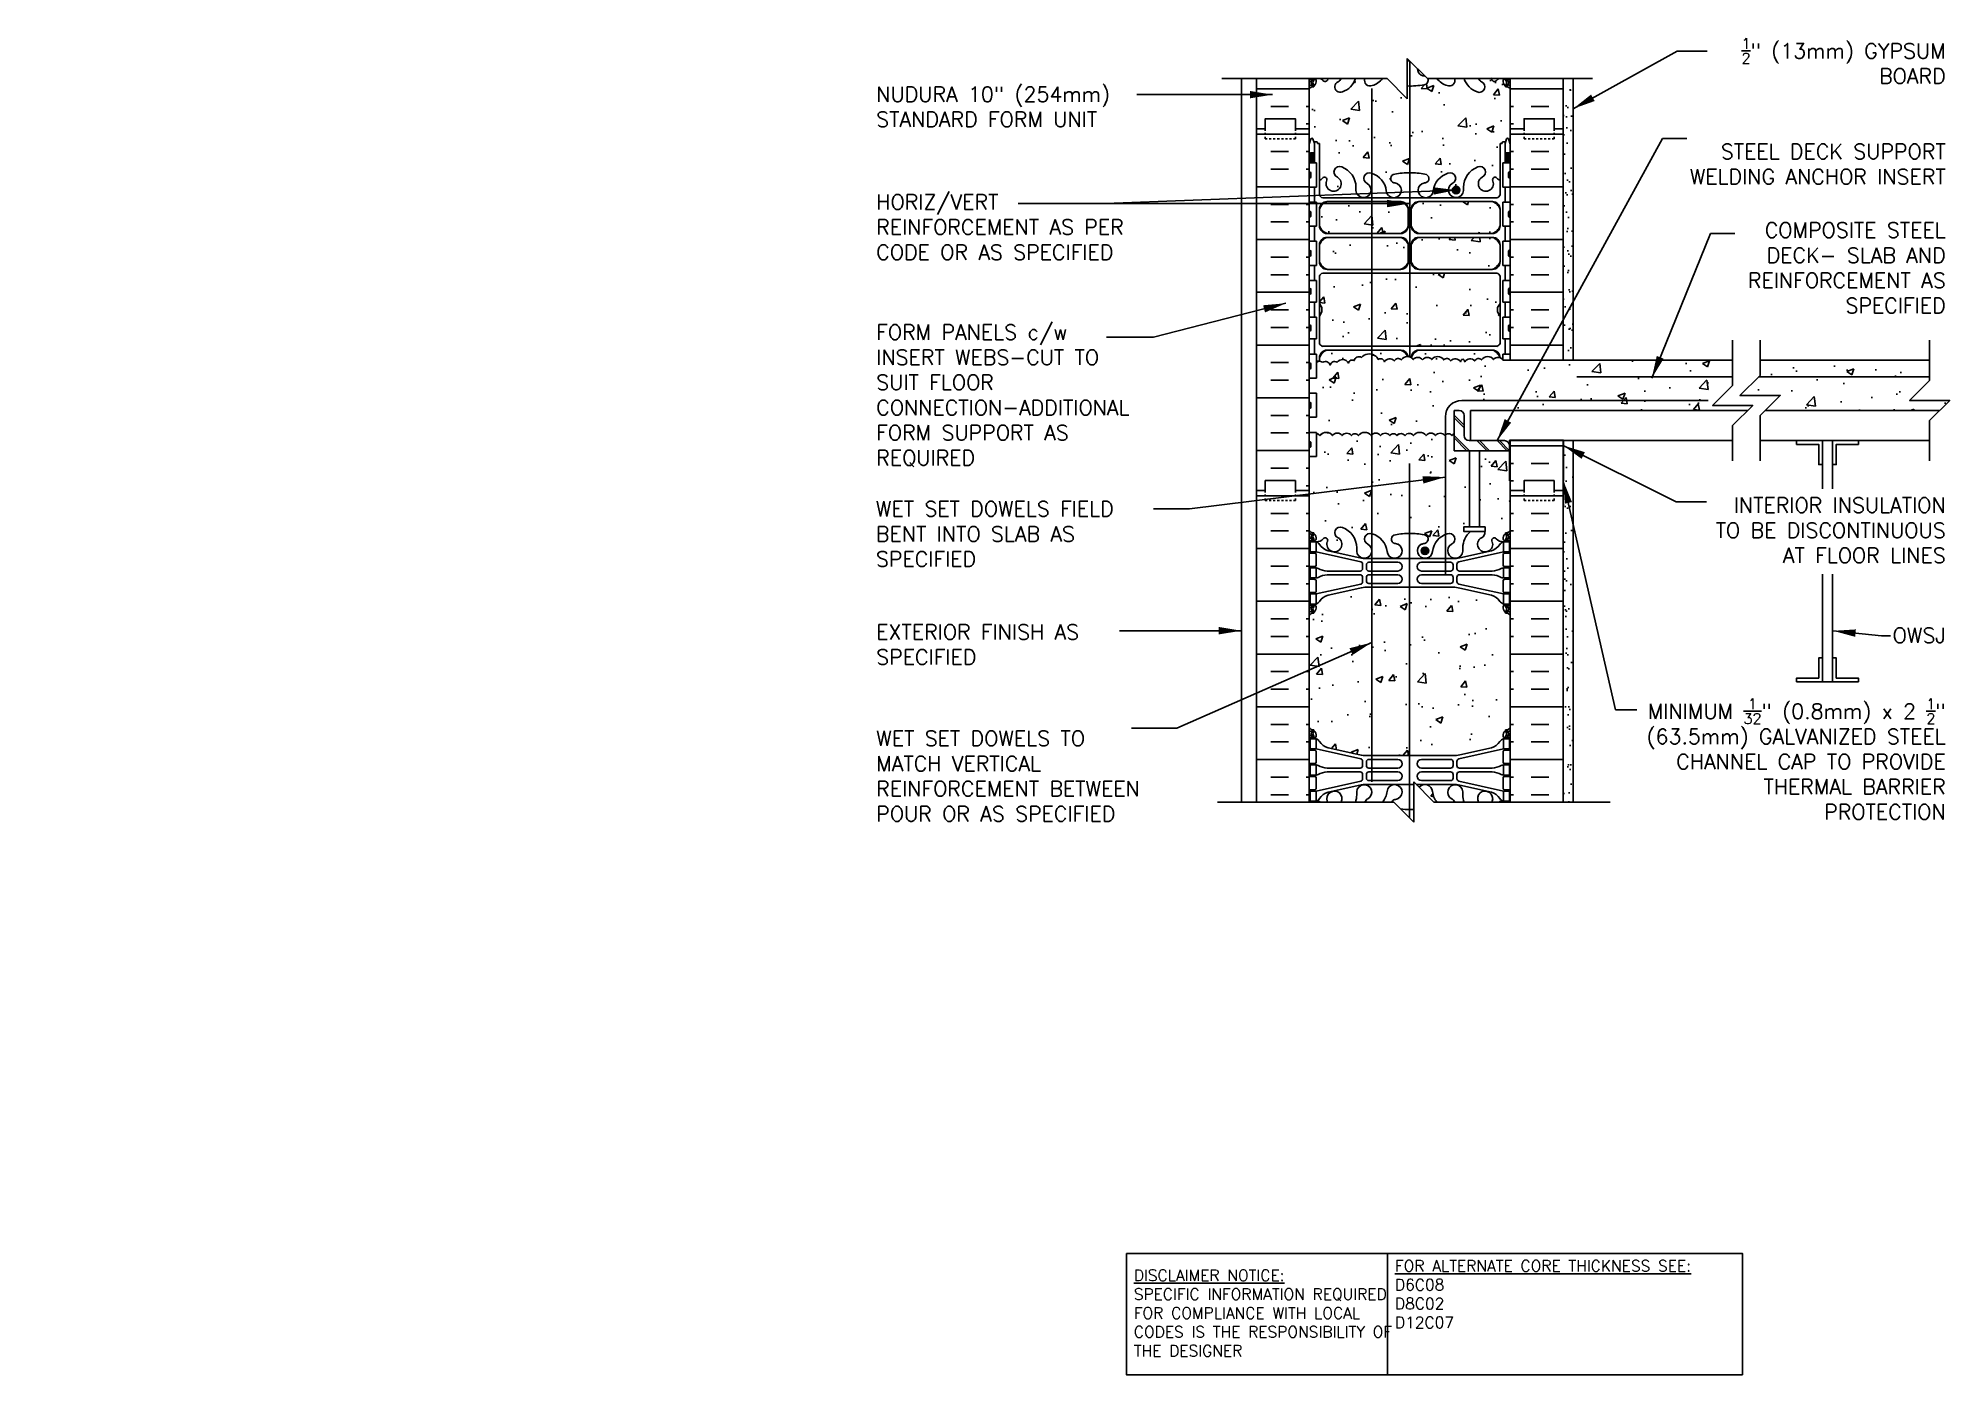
# Model space of a CAD drawing. Header units: inches. Extents: x 327.1 to 422.2, y 123.4 to 189.9.
import ezdxf

# ---------------------------------------------------------------- set-up
doc = ezdxf.new("R2010")
doc.units = ezdxf.units.IN
doc.header["$LTSCALE"] = 0.5
doc.header["$MEASUREMENT"] = 0
doc.linetypes.add('DASHED2', pattern=[0.375, 0.25, -0.125])
for name, color, linetype in [('HATCH', 12, 'Continuous'), ('line25', 2, 'Continuous'), ('LINE3', 3, 'Continuous'), ('LINE50', 5, 'Continuous'), ('LINE9', 9, 'Continuous'), ('TEXT', 4, 'Continuous'), ('Web_Edge', 9, 'Continuous')]:
    doc.layers.add(name, color=color, linetype=linetype)
doc.styles.add('DIM', font='romans.shx', dxfattribs={"width": 0.7})
doc.styles.add('ROMANS', font='romans.shx', dxfattribs={"height": 0.75})
doc.styles.get("Standard").update_dxf_attribs({"font": 'romans.shx', "height": 0.75})
doc.linetypes.add('STEEL', pattern='A,0.5,-0.2,["X",Standard,S=0.1,R=0,X=-0.1,Y=-0.05],-0.1', length=0.8)
doc.dimstyles.new('ext_12', dxfattribs={"dimscale": 12, "dimtxt": 0.09375, "dimasz": 0.09375, "dimexe": 0.09375, "dimexo": 0.0625, "dimgap": 0.0625, "dimtad": 1, "dimdec": 1, "dimzin": 3, "dimdsep": 46, "dimlunit": 4, "dimtxsty": 'DIM', "dimcen": 0.09, "dimdle": 0.09375, "dimclrt": 4, "dimadec": 0, "dimazin": 0, "dimtfac": 1, "dimtdec": 1, "dimtmove": 2, "dimatfit": 3, "dimfxl": 1, "dimfrac": 2, "dimtolj": 1, "dimtzin": 0, "dimarcsym": 0})
pattern_1 = [(37.5, (278.6297, 32.35325), (-0.0314967, 0.963412), [0, -0.76, 0, -0.85, 0, -0.8125]), (7.5, (278.6297, 32.3532), (0.884888, 1.411073), [0, -0.41, 0, -0.685, 0, -0.2625]), (327.5, (278.0147, 32.35325), (1.557071, 0.0028295), [0, -0.25, 0, -0.9, 0, -1.175]), (317.5, (278.0147, 32.3532), (1.503063, 0.438838), [0, -0.125, 0, -0.59, 0, -0.675])]
pattern_2 = [(50, (0, 0), (3.5863, -0.31376), [0.375, -4.125]), (355, (0, 0), (-0.693757, 3.76096), [0.3, -3.3]), (100.45144, (0.299, -0.026), (2.892544, 3.4472), [0.3187, -3.50571]), (46.1842, (0, 1), (5.336207, -0.827596), [0.5625, -6.1875]), (96.6356, (0.4447, 0.931), (4.67331, 4.870593), [0.47805, -5.25857]), (351.1842, (0, 1), (4.67331, 4.87059), [0.45, -4.95]), (21, (0.5, 0.75), (2.984535, -2.013094), [0.375, -4.125]), (326, (0.5, 0.75), (1.216577, 3.62575), [0.3, -3.3]), (71.45144, (0.7487, 0.5822), (4.201112, 1.612656), [0.3187, -3.50571]), (37.5, (0, 0), (0.0607993, 1.6644693), [0, -3.26, 0, -3.35, 0, -3.3125]), (7.5, (0, 0), (1.315348, 1.9720586), [0, -1.91, 0, -3.185, 0, -1.2625]), (327.5, (-1.115, 0), (2.669112, -0.1127744), [0, -1.25, 0, -3.9, 0, -5.175]), (317.5, (-1.615, 0), (2.915931, 0.500525), [0, -1.625, 0, -2.59, 0, -3.675])]

msp = doc.modelspace()

# ---------------------------------------------------------------- texts
at = {"layer": 'TEXT', "char_height": 0.75, "style": 'ROMANS'}
for s, insert, width, attachment_point in [('\\A1;{\\H0.7x;\\S1/2;}" (13mm) GYPSUM BOARD', (421.995, 188.746), 12.19083, 6), ('NUDURA 10" (254mm) STANDARD FORM UNIT', (368.792, 186.465), 14.63878, 4), ('\\A1;STEEL DECK SUPPORT WELDING ANCHOR INSERT ', (421.995, 183.615), 13.90931, 6), ('HORIZ/VERT REINFORCEMENT AS PER CODE OR AS SPECIFIED', (368.792, 180.478), 14.5082, 4), ('\\A1;COMPOSITE STEEL DECK- SLAB AND REINFORCEMENT AS SPECIFIED', (421.995, 178.451), 13.90931, 6), ('FORM PANELS c/w INSERT WEBS-CUT TO SUIT FLOOR CONNECTION-ADDITIONAL FORM SUPPORT AS REQUIRED', (368.792, 172.088), 14.34197, 4), ('WET SET DOWELS FIELD BENT INTO SLAB AS SPECIFIED', (368.777, 166.833), 13.80847, 1), ('\\A1;INTERIOR INSULATION TO BE DISCONTINUOUS AT FLOOR LINES', (421.995, 165.391), 13.00001, 6), ('EXTERIOR FINISH AS SPECIFIED', (368.792, 159.705), 11.80755, 4), ('\\A1;OWSJ', (421.995, 160.165), 12.22718, 6), ('\\A1;MINIMUM {\\H0.7x;\\S1/32;}" (0.8mm) x 2 {\\H0.7x;\\S1/2;}" (63.5mm) GALVANIZED STEEL CHANNEL CAP TO PROVIDE THERMAL BARRIER PROTECTION  ', (421.995, 154.01), 16.71576, 6), ('WET SET DOWELS TO MATCH VERTICAL REINFORCEMENT BETWEEN POUR OR AS SPECIFIED', (368.792, 153.157), 14.34197, 4)]:
    msp.add_mtext(s, dxfattribs=dict(at, insert=insert, width=width, attachment_point=attachment_point))
at = {"layer": 'TEXT', "char_height": 0.5625, "attachment_point": 4}
for s, insert, width in [('{\\LDISCLAIMER NOTICE:}\\PSPECIFIC INFORMATION REQUIRED FOR COMPLIANCE WITH LOCAL CODES IS THE RESPONSIBILITY OF THE DESIGNER', (381.603, 126.441), 14.00235), ('{\\LFOR ALTERNATE CORE THICKNESS SEE:\\P}D6C08\\PD8C02\\PD12C07', (394.595, 127.381), 23.33295)]:
    msp.add_mtext(s, dxfattribs=dict(at, insert=insert, width=width))

# ---------------------------------------------------------------- hatches: boundary and pattern name
at = {"layer": 'HATCH'}
h = msp.add_hatch(dxfattribs=at)
h.set_pattern_fill('AR-CONC', color=256, scale=0.5)
h.set_pattern_definition(pattern_2)
h.paths.add_polyline_path([(399.822, 184.638), (399.922, 184.638), (399.922, 184.668, -0.414214), (399.972, 184.718), (400.098, 184.718), (400.141, 184.849, -0.725737), (400.247, 184.868), (400.332, 184.607), (400.332, 185.367), (400.332, 187.367, 0.08841), (400.186, 187.464), (400.096, 187.464), (400.096, 187.506, -0.249069), (399.986, 187.713), (399.986, 187.78, -0.414214), (400.048, 187.843), (399.73, 187.845, 0.072489), (399.633, 187.762, -0.764001), (399.416, 187.867), (398.749, 187.867, 0.143503), (398.895, 187.714, -1), (398.681, 187.203, -0.223023), (398.033, 187.867), (397.566, 187.867, -0.648279), (397.198, 187.52, -0.153931), (396.681, 187.867), (396.228, 187.867, -0.507939), (396.046, 187.562, -0.055842), (395.207, 187.5), (395.207, 186.867), (394.207, 187.867), (393.982, 187.867, -0.153931), (393.466, 187.52, -0.648279), (393.097, 187.867), (392.631, 187.867, -0.223023), (391.983, 187.203, -1), (391.769, 187.714, 0.143503), (391.915, 187.867), (391.248, 187.867, -0.763977), (391.03, 187.762, 0.09782), (390.895, 187.867), (390.615, 187.843, -0.414214), (390.678, 187.78), (390.678, 187.713, -0.249069), (390.568, 187.506), (390.568, 187.464), (390.478, 187.464, 0.088416), (390.332, 187.367), (390.332, 185.367), (390.332, 184.607), (390.411, 184.849, -0.725737), (390.517, 184.868), (390.566, 184.718), (390.692, 184.718, -0.414214), (390.742, 184.668), (390.742, 184.638), (390.842, 184.638), (390.842, 182.801, 0.108933), (390.994, 182.914, -0.8344), (391.206, 182.788), (391.194, 182.767, 2.155404), (391.733, 182.961, -1), (391.947, 183.473, -0.311223), (392.655, 182.457), (392.655, 182.292, 1.661382), (393.216, 182.644, -1), (393.43, 183.155, -0.307094), (394.168, 182.26, 1.604516), (394.727, 182.636, 0.044004), (394.586, 182.675, -0.921438), (394.582, 183.114, -0.049932), (395.332, 183.178, -0.049932), (396.082, 183.114, -0.921438), (396.078, 182.675, 0.044004), (395.937, 182.636, 1.604516), (396.495, 182.26, -0.307094), (397.234, 183.155, -1), (397.448, 182.644, 1.661382), (398.009, 182.292), (398.008, 182.437, -0.316114), (398.717, 183.473, -1), (398.931, 182.961, 2.135543), (399.471, 182.762, -0.940447), (399.669, 182.914, 0.10894), (399.822, 182.801)])
h.paths.add_polyline_path([(395.713, 188.361, 0.265291), (395.901, 188.04, 0.055342), (396.079, 187.994)])
h.paths.add_polyline_path([(399.822, 176.054), (399.702, 176.254), (399.702, 176.367), (399.702, 176.479), (399.822, 176.679), (399.822, 178.04, 0.268138), (399.661, 178.189), (391.003, 178.189, 0.268156), (390.842, 178.04), (390.842, 176.679), (390.962, 176.479), (390.962, 176.367), (390.962, 176.254), (390.842, 176.054), (390.842, 174.693, 0.268156), (391.003, 174.545), (399.661, 174.545, 0.268138), (399.822, 174.693)])
h.paths.add_polyline_path([(395.256, 179.592, 0.225652), (394.881, 179.967), (391.217, 179.967, 0.225652), (390.842, 179.592), (390.842, 178.751, 0.225652), (391.217, 178.376), (394.881, 178.376, 0.225652), (395.256, 178.751)])
h.paths.add_polyline_path([(395.256, 181.373, 0.225652), (394.881, 181.748), (391.217, 181.748, 0.225652), (390.842, 181.373), (390.842, 180.533, 0.225652), (391.217, 180.158), (394.881, 180.158, 0.225652), (395.256, 180.533)])
h.paths.add_polyline_path([(399.822, 181.373, 0.225652), (399.447, 181.748), (395.783, 181.748, 0.225652), (395.408, 181.373), (395.408, 180.533, 0.225652), (395.783, 180.158), (399.447, 180.158, 0.225652), (399.822, 180.533)])
h.paths.add_polyline_path([(399.822, 179.592, 0.225652), (399.447, 179.967), (395.783, 179.967, 0.225652), (395.408, 179.592), (395.408, 178.751, 0.225652), (395.783, 178.376), (399.447, 178.376, 0.225652), (399.822, 178.751)])
h.paths.add_polyline_path([(394.881, 174.357), (391.217, 174.357, 0.225652), (390.842, 173.982), (390.842, 173.804, -0.074378), (391.012, 173.751, -0.520567), (391.371, 173.608, -0.520567), (391.713, 173.755, -0.520567), (392.285, 173.715, -0.520567), (392.567, 173.836, -0.520567), (392.929, 173.992, -0.362673), (393.582, 174.091, -0.132818), (393.768, 173.896, -0.520567), (394.072, 173.775, -0.520567), (394.563, 173.818, -0.520567), (394.908, 173.867, -0.268957), (395.235, 174.034, 0.202087)])
h.paths.add_polyline_path([(411.395, 173.851), (399.967, 173.851), (399.967, 173.867, 0.513851), (399.506, 173.889, 0.520567), (398.908, 173.867, 0.520567), (398.563, 173.818, 0.520567), (398.072, 173.775, 0.222996), (397.967, 173.908, 0.222996), (397.861, 173.775, 0.520567), (397.371, 173.818, 0.520567), (397.026, 173.867, 0.520567), (396.427, 173.889, 0.513851), (395.967, 173.867, 0.513851), (395.506, 173.889, 0.520567), (394.908, 173.867, 0.520567), (394.563, 173.818, 0.520567), (394.072, 173.775, 0.520567), (393.768, 173.896, 0.132818), (393.582, 174.091, 0.362673), (392.929, 173.992, 0.520567), (392.567, 173.836, 0.520567), (392.285, 173.715, 0.520567), (391.713, 173.755, 0.520567), (391.371, 173.608, 0.520567), (391.012, 173.751, 0.135519), (390.697, 173.81), (390.697, 172.962), (390.332, 172.962), (390.332, 172.212), (390.697, 172.212), (390.697, 171.012), (390.332, 171.012), (390.332, 170.262), (390.697, 170.262), (390.697, 170.194, -0.235614), (390.866, 170.102, -0.520567), (391.493, 170.102, -0.520567), (391.965, 170.102, -0.520567), (392.428, 170.102, -0.520567), (392.782, 170.102, -0.520567), (393.408, 170.102, -0.520567), (393.88, 170.102, -0.520567), (394.344, 170.102, -0.520567), (394.698, 170.102, -0.520567), (395.097, 170.102, -0.520567), (395.519, 170.102, -0.520567), (396.146, 170.102, -0.520567), (396.618, 170.102, -0.520567), (397.081, 170.102, -0.520567), (397.435, 170.102, -0.108934), (397.536, 170.195), (397.536, 171.351), (397.786, 171.351, -0.414214), (398.036, 171.101), (398.036, 170.101, 0.414214), (398.286, 169.851), (398.351, 169.851), (398.351, 171.351), (412.145, 171.351), (412.395, 171.601), (410.395, 171.601), (411.395, 172.601)])
h.paths.add_polyline_path([(398.301, 169.351), (397.536, 169.351), (397.536, 170.195, 0.108934), (397.435, 170.102, 0.520567), (397.081, 170.102, 0.520567), (396.618, 170.102, 0.520567), (396.146, 170.102, 0.520567), (395.519, 170.102, 0.520567), (395.097, 170.102, 0.520567), (394.698, 170.102, 0.520567), (394.344, 170.102, 0.520567), (393.88, 170.102, 0.520567), (393.408, 170.102, 0.520567), (392.782, 170.102, 0.520567), (392.428, 170.102, 0.520567), (391.965, 170.102, 0.520567), (391.493, 170.102, 0.520567), (390.866, 170.102, 0.235614), (390.697, 170.194), (390.697, 169.062), (390.332, 169.062), (390.332, 167.367), (390.332, 165.367, 0.088416), (390.478, 165.269), (390.568, 165.269), (390.568, 165.228, -0.249069), (390.678, 165.021), (390.678, 164.953, -0.414214), (390.615, 164.891), (390.568, 164.891), (390.568, 164.821), (390.673, 164.821, 0.231736), (391.03, 164.972, -0.8344), (391.242, 164.846), (391.23, 164.825, 2.155404), (391.769, 165.019, -1), (391.983, 165.53, -0.311223), (392.691, 164.514), (392.691, 164.349, 1.661382), (393.252, 164.702, -1), (393.466, 165.213, -0.30095), (394.202, 164.341, 1.661382), (394.763, 164.693, 0.055617), (394.584, 164.739, -0.843243), (394.618, 165.171, -0.047544), (395.332, 165.236, -0.047544), (396.046, 165.171, -0.843243), (396.08, 164.739, 0.055617), (395.901, 164.693, 1.661382), (396.462, 164.341, -0.30095), (397.198, 165.213, -1), (397.412, 164.702, 1.661382), (397.973, 164.349), (397.972, 164.514, -0.21593), (398.349, 165.333), (398.022, 165.333), (398.022, 165.559), (398.301, 165.559)])
h.paths.add_polyline_path([(400.301, 169.351), (398.801, 169.351), (398.801, 165.559), (399.079, 165.559), (399.079, 165.333), (399.059, 165.333, -0.360987), (398.895, 165.019, 2.155404), (399.433, 164.825), (399.422, 164.846, -0.834375), (399.633, 164.972, 0.23174), (399.991, 164.821), (400.096, 164.821), (400.096, 164.891), (400.048, 164.891, -0.414214), (399.986, 164.953), (399.986, 165.021, -0.249069), (400.096, 165.228), (400.096, 165.269), (400.186, 165.269, 0.08841), (400.332, 165.367), (400.332, 167.851), (400.301, 167.851)])
h.paths.add_polyline_path([(400.332, 161.174, 0.08841), (400.186, 161.272), (400.096, 161.272), (400.096, 161.313, -0.249069), (399.986, 161.521), (399.986, 161.588, -0.414214), (400.048, 161.651), (400.096, 161.651), (400.096, 161.721), (399.991, 161.721, -0.155529), (399.815, 161.855, 0.180914), (399.397, 162.166), (397.817, 162.519, 0.054974), (397.49, 162.555), (395.332, 162.555), (393.174, 162.555, 0.054974), (392.847, 162.519), (391.266, 162.166, 0.180914), (390.849, 161.855, -0.155529), (390.673, 161.721), (390.568, 161.721), (390.568, 161.651), (390.615, 161.651, -0.414214), (390.678, 161.588), (390.678, 161.521, -0.249069), (390.568, 161.313), (390.568, 161.272), (390.478, 161.272, 0.088416), (390.332, 161.174), (390.332, 155.559, 0.088416), (390.478, 155.462), (390.568, 155.462), (390.568, 155.42, -0.249069), (390.678, 155.213), (390.678, 155.145, -0.414214), (390.615, 155.083), (390.568, 155.083), (390.568, 155.013), (390.673, 155.013, -0.155529), (390.849, 154.879, 0.180914), (391.266, 154.567), (392.847, 154.214, 0.054974), (393.174, 154.178), (395.332, 154.178), (397.49, 154.178, 0.054974), (397.817, 154.214), (399.397, 154.567, 0.180914), (399.815, 154.879, -0.155529), (399.991, 155.013), (400.096, 155.013), (400.096, 155.083), (400.048, 155.083, -0.414214), (399.986, 155.145), (399.986, 155.213, -0.249069), (400.096, 155.42), (400.096, 155.462), (400.186, 155.462, 0.08841), (400.332, 155.559)])
h.paths.add_polyline_path([(391.23, 151.909), (391.242, 151.887, -0.042992), (391.248, 151.867), (391.915, 151.867, 1.536615)])
h.paths.add_polyline_path([(392.691, 152.384), (392.691, 152.219, -0.082475), (392.631, 151.867), (393.097, 151.867, -0.213387), (393.252, 152.031, 1.661382)])
h.paths.add_polyline_path([(394.202, 152.393, -0.140509), (393.982, 151.867), (394.435, 151.867, -0.234755), (394.584, 151.994, 0.055617), (394.763, 152.04, 1.661382)])
h.paths.add_polyline_path([(395.535, 151.502, -0.013449), (395.332, 151.497, -0.030026), (394.879, 151.522), (395.535, 150.867)])
h.paths.add_polyline_path([(395.798, 152.603), (396.535, 151.867), (396.681, 151.867, -0.140509), (396.462, 152.393, 0.676263)])
h.paths.add_polyline_path([(397.972, 152.219), (397.973, 152.384, 1.661382), (397.412, 152.031, -0.213387), (397.566, 151.867), (398.033, 151.867, -0.082475)])
h.paths.add_polyline_path([(398.749, 151.867), (399.416, 151.867, -0.042992), (399.422, 151.887), (399.433, 151.909, 1.536615)])
h = msp.add_hatch(dxfattribs=at)
h.set_pattern_fill('INSUL', color=256, scale=7, style=0)
h.set_pattern_definition([(0, (-2535.8298, -211.6428), (0, 2.625), []), (0, (-2535.8298, -210.7678), (0, 2.625), [0.875, -0.875]), (0, (-2535.8298, -209.8928), (0, 2.625), [0.875, -0.875])])
h.paths.add_polyline_path([(390.332, 187.867), (387.707, 187.867), (387.707, 185.367), (388.144, 185.367), (388.144, 185.867), (389.644, 185.867), (389.644, 185.367), (390.332, 185.367)])
h = msp.add_hatch(dxfattribs=at)
h.set_pattern_fill('INSUL', color=256, scale=7, style=0)
h.set_pattern_definition([(180, (3326.4934, -211.6428), (0, 2.625), []), (180, (3326.4934, -210.7678), (0, 2.625), [0.875, -0.875]), (180, (3326.4934, -209.8928), (0, 2.625), [0.875, -0.875])])
h.paths.add_polyline_path([(402.957, 187.867), (400.332, 187.867), (400.332, 185.367), (401.019, 185.367), (401.019, 185.867), (402.519, 185.867), (402.519, 185.367), (402.957, 185.367)])
h = msp.add_hatch(dxfattribs=at)
h.set_pattern_fill('AR-SAND', color=256, scale=0.5, style=0)
h.set_pattern_definition(pattern_1)
h.paths.add_polyline_path([(403.457, 178.542), (402.957, 178.358), (402.957, 173.851), (403.457, 173.851)])
h.paths.add_polyline_path([(403.457, 187.867), (402.957, 187.867), (402.957, 178.867), (402.957, 178.358), (403.457, 178.542)])
h = msp.add_hatch(dxfattribs=at)
h.set_pattern_fill('INSUL', color=256, scale=7, style=0)
h.set_pattern_definition([(0, (-2535.8298, -229.6428), (0, 2.625), []), (0, (-2535.8298, -228.7678), (0, 2.625), [0.875, -0.875]), (0, (-2535.8298, -227.8928), (0, 2.625), [0.875, -0.875])])
h.paths.add_polyline_path([(387.707, 167.367), (388.144, 167.367), (388.144, 167.867), (389.644, 167.867), (389.644, 167.367), (390.332, 167.367), (390.332, 185.367), (389.644, 185.367), (389.644, 185.867), (388.144, 185.867), (388.144, 185.367), (387.707, 185.367)])
h = msp.add_hatch(dxfattribs=at)
h.set_pattern_fill('INSUL', color=256, scale=7, style=0)
h.set_pattern_definition([(180, (3326.4934, -229.6428), (0, 2.625), []), (180, (3326.4934, -228.7678), (0, 2.625), [0.875, -0.875]), (180, (3326.4934, -227.8928), (0, 2.625), [0.875, -0.875])])
h.paths.add_polyline_path([(400.332, 173.851), (402.957, 173.851), (402.957, 185.367), (402.519, 185.367), (402.519, 185.867), (401.019, 185.867), (401.019, 185.367), (400.332, 185.367)])
h = msp.add_hatch(dxfattribs=at)
h.set_pattern_fill('AR-CONC', color=256, scale=0.5)
h.set_pattern_definition([(50, (4.6645, -0.0065), (3.5863, -0.31376), [0.375, -4.125]), (355, (4.6645, -0.0065), (-0.693757, 3.76096), [0.3, -3.3]), (100.4514, (4.9634, -0.0326), (2.892544, 3.4472), [0.3187, -3.50571]), (46.1842, (4.6645, 0.9935), (5.336207, -0.827596), [0.5625, -6.1875]), (96.6356, (5.109, 0.9245), (4.67331, 4.87059), [0.47805, -5.25857]), (351.1842, (4.6645, 0.9935), (4.67331, 4.87059), [0.45, -4.95]), (21, (5.1645, 0.7435), (2.984535, -2.013094), [0.375, -4.125]), (326, (5.1645, 0.7435), (1.216577, 3.62575), [0.3, -3.3]), (71.4514, (5.4132, 0.5757), (4.201112, 1.612656), [0.3187, -3.50571]), (37.5, (4.6645, -0.0065), (0.0607993, 1.6644693), [0, -3.26, 0, -3.35, 0, -3.3125]), (7.5, (4.6645, -0.0065), (1.315348, 1.9720586), [0, -1.91, 0, -3.185, 0, -1.2625]), (327.5, (3.5495, -0.0065), (2.669112, -0.1127744), [0, -1.25, 0, -3.9, 0, -5.175]), (317.5, (3.0495, -0.0065), (2.915931, 0.500525), [0, -1.625, 0, -2.59, 0, -3.675])])
h.paths.add_polyline_path([(398.247, 174.085, -0.132818), (398.433, 173.89, -0.520567), (398.737, 173.769, -0.520567), (399.227, 173.812, -0.520567), (399.572, 173.861, -0.268957), (399.899, 174.027, 0.202087), (399.545, 174.351), (395.881, 174.351, 0.225652), (395.506, 173.976), (395.506, 173.798, -0.074378), (395.676, 173.744, -0.520567), (396.035, 173.601, -0.520567), (396.377, 173.748, -0.520567), (396.95, 173.709, -0.520567), (397.231, 173.83, -0.520567), (397.593, 173.985, -0.362673)])
h = msp.add_hatch(dxfattribs=at)
h.set_pattern_fill('AR-CONC', color=256, scale=0.5)
h.set_pattern_definition(pattern_2)
h.paths.add_polyline_path([(421.197, 172.851), (421.197, 173.022), (412.68, 173.022), (411.76, 172.101), (413.76, 172.101), (413.01, 171.351), (421.697, 171.351), (422.197, 171.851), (420.197, 171.851)])
h.paths.add_polyline_path([(421.197, 173.851), (412.76, 173.851), (412.76, 173.101), (412.68, 173.022), (421.197, 173.022)])
h = msp.add_hatch(dxfattribs=at)
h.set_pattern_fill('INSUL', color=256, scale=7, style=0)
h.set_pattern_definition([(180, (3326.4934, -229.4052), (0, 2.625), []), (180, (3326.4934, -228.5302), (0, 2.625), [0.875, -0.875]), (180, (3326.4934, -227.6552), (0, 2.625), [0.875, -0.875])])
h.paths.add_polyline_path([(402.957, 169.864), (400.332, 169.864), (400.332, 167.604), (401.019, 167.604), (401.019, 168.104), (402.519, 168.104), (402.519, 167.604), (402.957, 167.604)])
h = msp.add_hatch(dxfattribs=at)
h.set_pattern_fill('AR-SAND', color=256, scale=0.5, style=0)
h.set_pattern_definition(pattern_1)
h.paths.add_polyline_path([(403.457, 169.851), (402.957, 169.851), (402.957, 160.867), (402.957, 151.867), (403.457, 151.867)])
h = msp.add_hatch(dxfattribs=at)
h.set_pattern_fill('INSUL', color=256, scale=7, style=0)
h.set_pattern_definition([(0, (-2535.8298, -247.6428), (0, 2.625), []), (0, (-2535.8298, -246.7678), (0, 2.625), [0.875, -0.875]), (0, (-2535.8298, -245.8928), (0, 2.625), [0.875, -0.875])])
h.paths.add_polyline_path([(387.707, 151.867), (390.332, 151.867), (390.332, 167.367), (389.644, 167.367), (389.644, 167.867), (388.144, 167.867), (388.144, 167.367), (387.707, 167.367)])
h = msp.add_hatch(dxfattribs=at)
h.set_pattern_fill('INSUL', color=256, scale=7, style=0)
h.set_pattern_definition([(180, (3326.4934, -247.6428), (0, 2.625), []), (180, (3326.4934, -246.7678), (0, 2.625), [0.875, -0.875]), (180, (3326.4934, -245.8928), (0, 2.625), [0.875, -0.875])])
h.paths.add_polyline_path([(400.332, 151.867), (402.957, 151.867), (402.957, 167.367), (402.519, 167.367), (402.519, 167.867), (401.019, 167.867), (401.019, 167.367), (400.332, 167.367)])
h = msp.add_hatch(dxfattribs=at)
h.set_pattern_fill('AR-CONC', color=256, scale=0.5, style=0)
h.set_pattern_definition([(50, (0, 0), (3.5863, -0.31376), [0.375, -4.125]), (355, (0, 0), (-0.693757, 3.76096), [0.3, -3.3]), (100.4514, (0.299, -0.026), (2.892547, 3.447198), [0.3187, -3.50571]), (46.1842, (0, 1), (5.336205, -0.827595), [0.5625, -6.1875]), (96.6356, (0.4447, 0.931), (4.67331, 4.87059), [0.47805, -5.258565]), (351.1842, (0, 1), (4.67331, 4.87059), [0.45, -4.95]), (21, (0.5, 0.75), (2.984535, -2.013094), [0.375, -4.125]), (326, (0.5, 0.75), (1.216577, 3.62575), [0.3, -3.3]), (71.4514, (0.7487, 0.5822), (4.201113, 1.612652), [0.3187, -3.50571]), (37.5, (0, 0), (0.0607993, 1.6644693), [0, -3.26, 0, -3.35, 0, -3.3125]), (7.5, (0, 0), (1.315348, 1.972059), [0, -1.91, 0, -3.185, 0, -1.2625]), (327.5, (-1.115, 0), (2.669112, -0.1127744), [0, -1.25, 0, -3.9, 0, -5.175]), (317.5, (-1.615, 0), (2.915931, 0.500525), [0, -1.625, 0, -2.59, 0, -3.675])])
h.paths.add_polyline_path([(327.826, 146.93), (327.814, 146.952, -0.8344), (328.026, 147.077, -0.000004), (328.026, 147.077, 0.23174), (328.384, 146.926), (328.489, 146.926), (328.489, 146.996), (328.441, 146.996, -0.414214), (328.379, 147.059), (328.379, 147.126, -0.249069), (328.489, 147.333), (328.489, 147.375), (328.579, 147.375, 0.08841), (328.725, 147.472), (328.725, 147.488, 0.481611), (328.55, 147.475, 0.520567), (328.282, 147.475, 0.520567), (328.007, 147.475, 0.520567), (327.804, 147.475, 0.520567), (327.579, 147.475, 0.244316), (327.366, 147.586, -0.550702), (327.288, 147.125, 2.155404)])
at = {"layer": 'LINE3'}
for points in [[(397.447, 182.319, 1), (397.822, 182.319, 1)], [(395.9, 164.369, 1), (396.275, 164.369, 1)]]:
    msp.add_hatch(color=256, dxfattribs=at).paths.add_polyline_path(points)

# ---------------------------------------------------------------- linework, layer by layer
at = {"layer": 'HATCH'}
for p, q in [((397.536, 171.116), (398.036, 170.616)), ((397.536, 170.991), (398.036, 170.491)), ((397.536, 170.116), (398.301, 169.351)), ((397.536, 169.991), (398.176, 169.351)), ((398.676, 169.851), (399.176, 169.351)), ((398.801, 169.851), (399.301, 169.351)), ((399.676, 169.851), (400.176, 169.351)), ((399.801, 169.851), (400.301, 169.351))]:
    msp.add_line(p, q, dxfattribs=at)
for points in [[(393.582, 174.091, 0.362673), (392.929, 173.992, 0.520567), (392.567, 173.836, 0.520567), (392.285, 173.715, 0.520567), (391.713, 173.755, 0.520567), (391.371, 173.608, 0.520567), (391.012, 173.751, 0.135519), (390.697, 173.81, 0.104331)], [(395.967, 173.867, 0.513851), (395.506, 173.889, 0.520567), (394.908, 173.867, 0.520567), (394.563, 173.818, 0.520567), (394.072, 173.775, 0.520567), (393.768, 173.896, 0.132818), (393.582, 174.091, 0.132818)], [(395.967, 173.867, -0.513851), (396.427, 173.889, -0.520567), (397.026, 173.867, -0.520567), (397.371, 173.818, -0.520567), (397.861, 173.775, -0.222996), (397.967, 173.908, -0.222996)], [(399.967, 173.867, 0.513851), (399.506, 173.889, 0.520567), (398.908, 173.867, 0.520567), (398.563, 173.818, 0.520567), (398.072, 173.775, 0.222996), (397.967, 173.908, 0.222996)], [(392.884, 170.195, 0.108934), (392.782, 170.102, 0.520567), (392.428, 170.102, 0.520567), (391.965, 170.102, 0.520567), (391.493, 170.102, 0.520567), (390.866, 170.102, 0.112865), (390.781, 170.179, 0.112865)], [(394.799, 170.195, 0.108934), (394.698, 170.102, 0.520567), (394.344, 170.102, 0.520567), (393.88, 170.102, 0.520567), (393.408, 170.102, 0.520567), (392.782, 170.102, 0.112865), (392.697, 170.179, 0.112865)], [(397.536, 170.195, 0.108934), (397.435, 170.102, 0.520567), (397.081, 170.102, 0.520567), (396.618, 170.102, 0.520567), (396.146, 170.102, 0.520567), (395.519, 170.102, 0.520567), (395.097, 170.102, 0.520567), (394.698, 170.102)], [(390.968, 170.195, 0.108934), (390.866, 170.102, 0.235614), (390.697, 170.194, 0.235614)]]:
    msp.add_lwpolyline(points, format="xyb", dxfattribs=at)
at = {"layer": 'line25'}
for p, q in [((390.332, 187.867), (390.332, 185.367)), ((400.332, 187.867), (400.332, 185.367)), ((390.332, 185.367), (390.332, 167.367)), ((400.332, 185.367), (400.332, 173.867)), ((400.332, 185.367), (400.332, 173.851)), ((390.332, 183.672), (390.697, 183.672)), ((390.697, 182.472), (390.697, 183.672)), ((400.332, 183.672), (399.967, 183.672)), ((399.967, 182.472), (399.967, 183.672)), ((390.332, 182.472), (390.697, 182.472)), ((390.332, 181.722), (390.697, 181.722)), ((390.697, 180.522), (390.697, 181.722)), ((400.332, 182.472), (399.967, 182.472)), ((400.332, 181.722), (399.967, 181.722)), ((399.967, 180.522), (399.967, 181.722)), ((390.332, 180.522), (390.697, 180.522)), ((390.332, 179.772), (390.697, 179.772)), ((390.697, 178.572), (390.697, 179.772)), ((400.332, 180.522), (399.967, 180.522)), ((400.332, 179.772), (399.967, 179.772)), ((399.967, 178.572), (399.967, 179.772)), ((390.332, 178.572), (390.697, 178.572)), ((400.332, 178.572), (399.967, 178.572)), ((390.332, 177.822), (390.697, 177.822)), ((390.697, 177.822), (390.697, 176.742)), ((400.332, 177.822), (399.967, 177.822)), ((399.967, 177.822), (399.967, 176.742)), ((390.332, 176.742), (390.697, 176.742)), ((390.332, 175.992), (390.697, 175.992)), ((390.697, 174.912), (390.697, 175.992)), ((400.332, 176.742), (399.967, 176.742)), ((400.332, 175.992), (399.967, 175.992)), ((399.967, 174.912), (399.967, 175.992)), ((390.332, 174.912), (390.697, 174.912)), ((390.332, 174.162), (390.697, 174.162)), ((390.697, 174.162), (390.697, 172.962)), ((400.332, 174.912), (399.967, 174.912)), ((400.332, 174.162), (399.967, 174.162)), ((399.967, 174.162), (399.967, 173.851)), ((400.332, 174.162), (399.967, 174.162)), ((399.967, 173.851), (411.395, 173.851)), ((412.76, 173.851), (421.197, 173.851)), ((390.332, 172.962), (390.697, 172.962)), ((390.332, 172.212), (390.697, 172.212)), ((390.697, 172.212), (390.697, 171.012)), ((397.536, 171.351), (397.536, 169.351)), ((397.536, 171.351), (397.786, 171.351)), ((390.332, 171.012), (390.697, 171.012)), ((390.332, 170.262), (390.697, 170.262)), ((390.697, 170.262), (390.697, 169.062)), ((398.036, 171.101), (398.036, 170.101)), ((397.536, 169.351), (400.301, 169.351)), ((398.286, 169.851), (400.051, 169.851)), ((398.301, 165.559), (398.301, 169.351)), ((398.801, 165.559), (398.801, 169.351)), ((402.988, 169.883), (400.301, 169.883)), ((400.301, 167.851), (400.301, 169.883)), ((400.301, 169.351), (400.301, 169.601)), ((402.957, 169.851), (400.332, 169.851)), ((400.332, 169.851), (400.332, 167.851)), ((400.332, 169.614), (400.332, 151.867)), ((402.957, 169.851), (402.957, 167.851)), ((402.988, 167.851), (402.988, 169.883)), ((390.332, 169.062), (390.697, 169.062)), ((400.332, 167.851), (400.301, 167.851)), ((402.957, 167.851), (402.988, 167.851)), ((390.332, 167.367), (390.332, 151.867)), ((400.332, 160.867), (400.332, 167.085))]:
    msp.add_line(p, q, dxfattribs=at)
at = {"layer": 'line25', "color": 192}
for p, q in [((401.769, 169.851), (411.395, 169.851)), ((412.76, 169.851), (421.197, 169.851))]:
    msp.add_line(p, q, dxfattribs=at)
at = {"layer": 'line25'}
for points in [[(398.551, 165.559), (398.022, 165.559), (398.022, 165.333), (398.551, 165.333)], [(398.551, 165.559), (399.079, 165.559), (399.079, 165.333), (398.82, 165.333)], [(398.82, 165.333), (398.551, 165.333)]]:
    msp.add_lwpolyline(points, dxfattribs=at)
for centre, start, end in [((397.786, 171.101), 0, 90), ((398.286, 170.101), 180, 270), ((400.051, 169.601), 0, 90)]:
    msp.add_arc(centre, 0.25, start, end, dxfattribs=at)
at = {"layer": 'LINE3'}
for p, q in [((395.332, 188.742), (395.332, 174.015)), ((393.441, 187.367), (393.441, 152.867)), ((410.18, 171.851), (397.916, 171.851)), ((397.103, 171.039), (397.103, 163.216)), ((395.316, 168.711), (395.316, 151.086))]:
    msp.add_line(p, q, dxfattribs=at)
for centre in [(397.635, 182.319), (396.088, 164.369)]:
    msp.add_circle(centre, 0.188, dxfattribs=at)
msp.add_arc((397.916, 171.039), 0.812, 90, 180, dxfattribs=at)
at = {"layer": 'LINE50'}
for p, q in [((387.707, 185.367), (387.707, 187.867)), ((402.957, 185.367), (402.957, 187.867)), ((387.707, 167.367), (387.707, 185.367)), ((402.957, 173.851), (402.957, 185.367)), ((402.957, 160.867), (402.957, 169.851)), ((402.957, 169.571), (402.957, 169.614)), ((402.957, 169.571), (402.957, 169.614)), ((401.019, 167.367), (401.019, 167.867)), ((401.019, 167.867), (402.519, 167.867)), ((402.519, 167.867), (402.519, 167.367)), ((387.707, 151.867), (387.707, 167.367)), ((400.332, 167.367), (401.019, 167.367)), ((402.519, 167.367), (402.957, 167.367)), ((402.957, 151.867), (402.957, 167.367))]:
    msp.add_line(p, q, dxfattribs=at)
for points in [[(387.707, 185.367), (388.144, 185.367), (388.144, 185.867), (389.644, 185.867), (389.644, 185.367), (390.332, 185.367)], [(390.332, 185.367), (389.644, 185.367), (389.644, 185.867), (388.144, 185.867), (388.144, 185.367), (387.707, 185.367)], [(402.957, 185.367), (402.519, 185.367), (402.519, 185.867), (401.019, 185.867), (401.019, 185.367), (400.332, 185.367)], [(400.332, 185.367), (401.019, 185.367), (401.019, 185.867), (402.519, 185.867), (402.519, 185.367), (402.957, 185.367)], [(387.707, 167.367), (388.144, 167.367), (388.144, 167.867), (389.644, 167.867), (389.644, 167.367), (390.332, 167.367)], [(390.332, 167.367), (389.644, 167.367), (389.644, 167.867), (388.144, 167.867), (388.144, 167.367), (387.707, 167.367)], [(401.769, 167.867), (401.019, 167.867), (401.019, 167.367), (400.332, 167.367)], [(402.957, 167.367), (402.519, 167.367), (402.519, 167.629)], [(402.957, 167.367), (402.519, 167.367), (402.519, 167.629)]]:
    msp.add_lwpolyline(points, dxfattribs=at)
at = {"layer": 'LINE9'}
for p, q in [((395.207, 186.867), (395.207, 188.867)), ((395.207, 188.867), (396.207, 187.867)), ((385.985, 187.867), (394.207, 187.867)), ((386.957, 187.867), (386.957, 151.867)), ((394.207, 187.867), (395.207, 186.867)), ((404.429, 187.867), (396.207, 187.867)), ((403.457, 187.867), (403.457, 173.867)), ((390.332, 182.962), (390.332, 183.182)), ((390.332, 183.127), (390.332, 183.127)), ((390.332, 183.017), (390.332, 183.017)), ((390.372, 183.222), (390.372, 183.222)), ((390.372, 182.922), (390.372, 182.922)), ((390.412, 182.962), (390.412, 183.182)), ((400.252, 182.962), (400.252, 183.182)), ((400.292, 183.222), (400.292, 183.222)), ((400.292, 182.922), (400.292, 182.922)), ((400.332, 182.962), (400.332, 183.182)), ((400.332, 183.127), (400.332, 183.127)), ((400.332, 183.017), (400.332, 183.017)), ((390.332, 181.012), (390.332, 181.232)), ((390.332, 181.177), (390.332, 181.177)), ((390.332, 181.067), (390.332, 181.067)), ((390.372, 181.272), (390.372, 181.272)), ((390.372, 180.972), (390.372, 180.972)), ((390.412, 181.012), (390.412, 181.232)), ((400.252, 181.012), (400.252, 181.232)), ((400.292, 181.272), (400.292, 181.272)), ((400.292, 180.972), (400.292, 180.972)), ((400.332, 181.012), (400.332, 181.232)), ((400.332, 181.177), (400.332, 181.177)), ((400.332, 181.067), (400.332, 181.067)), ((390.332, 179.062), (390.332, 179.282)), ((390.332, 179.227), (390.332, 179.227)), ((390.332, 179.117), (390.332, 179.117)), ((390.372, 179.322), (390.372, 179.322)), ((390.372, 179.022), (390.372, 179.022)), ((390.412, 179.062), (390.412, 179.282)), ((400.252, 179.062), (400.252, 179.282)), ((400.292, 179.322), (400.292, 179.322)), ((400.292, 179.022), (400.292, 179.022)), ((400.332, 179.062), (400.332, 179.282)), ((400.332, 179.227), (400.332, 179.227)), ((400.332, 179.117), (400.332, 179.117)), ((390.332, 177.392), (390.332, 177.172)), ((390.332, 177.337), (390.332, 177.337)), ((390.332, 177.227), (390.332, 177.227)), ((390.372, 177.432), (390.372, 177.432)), ((390.372, 177.132), (390.372, 177.132)), ((390.412, 177.392), (390.412, 177.172)), ((400.252, 177.392), (400.252, 177.172)), ((400.292, 177.432), (400.292, 177.432)), ((400.292, 177.132), (400.292, 177.132)), ((400.332, 177.392), (400.332, 177.172)), ((400.332, 177.337), (400.332, 177.337)), ((400.332, 177.227), (400.332, 177.227)), ((390.332, 175.342), (390.332, 175.562)), ((390.332, 175.507), (390.332, 175.507)), ((390.332, 175.397), (390.332, 175.397)), ((390.372, 175.602), (390.372, 175.602)), ((390.372, 175.302), (390.372, 175.302)), ((390.412, 175.342), (390.412, 175.562)), ((400.252, 175.342), (400.252, 175.562)), ((400.292, 175.602), (400.292, 175.602)), ((400.292, 175.302), (400.292, 175.302)), ((400.332, 175.342), (400.332, 175.562)), ((400.332, 175.507), (400.332, 175.507)), ((400.332, 175.397), (400.332, 175.397)), ((390.332, 173.672), (390.332, 173.452)), ((390.332, 173.617), (390.332, 173.617)), ((390.332, 173.507), (390.332, 173.507)), ((390.372, 173.712), (390.372, 173.712)), ((390.372, 173.412), (390.372, 173.412)), ((390.412, 173.672), (390.412, 173.452)), ((390.332, 171.722), (390.332, 171.502)), ((390.332, 171.667), (390.332, 171.667)), ((390.332, 171.557), (390.332, 171.557)), ((390.372, 171.462), (390.372, 171.462)), ((390.412, 171.722), (390.412, 171.502)), ((398.351, 171.351), (412.145, 171.351)), ((398.351, 171.351), (398.351, 169.851)), ((413.01, 171.351), (421.697, 171.351)), ((390.332, 169.772), (390.332, 169.552)), ((390.332, 169.717), (390.332, 169.717)), ((390.332, 169.607), (390.332, 169.607)), ((390.372, 169.812), (390.372, 169.812)), ((390.372, 169.512), (390.372, 169.512)), ((390.412, 169.772), (390.412, 169.552)), ((402.957, 169.614), (402.957, 169.851)), ((402.957, 169.614), (402.957, 169.851)), ((403.457, 169.851), (403.457, 151.867)), ((415.863, 169.851), (415.863, 167.449)), ((416.363, 169.851), (416.363, 167.449)), ((415.863, 163.204), (415.863, 157.851)), ((416.363, 163.204), (416.363, 157.851)), ((395.535, 150.867), (395.535, 152.867)), ((395.535, 152.867), (396.535, 151.867)), ((385.766, 151.867), (394.535, 151.867)), ((394.535, 151.867), (395.535, 150.867)), ((405.304, 151.867), (396.535, 151.867))]:
    msp.add_line(p, q, dxfattribs=at)
at = {"layer": 'LINE9', "linetype": 'STEEL'}
for p, q in [((403.637, 173.022), (411.395, 173.022)), ((412.68, 173.022), (421.197, 173.022))]:
    msp.add_line(p, q, dxfattribs=at)
at = {"layer": 'LINE9', "linetype": 'DASHED2', "ltscale": 0.15}
for points in [[(389.644, 185.367), (389.644, 185.367), (389.644, 184.867), (388.144, 184.867), (388.144, 185.367), (388.144, 185.367)], [(389.644, 185.367), (389.644, 185.367), (389.644, 184.867), (388.144, 184.867), (388.144, 185.367), (388.144, 185.367)], [(401.019, 185.367), (401.019, 185.367), (401.019, 184.867), (402.519, 184.867), (402.519, 185.367), (402.519, 185.367)], [(401.019, 185.367), (401.019, 185.367), (401.019, 184.867), (402.519, 184.867), (402.519, 185.367), (402.519, 185.367)], [(389.644, 167.367), (389.644, 167.367), (389.644, 166.867), (388.144, 166.867), (388.144, 167.367), (388.144, 167.367)], [(389.644, 167.367), (389.644, 167.367), (389.644, 166.867), (388.144, 166.867), (388.144, 167.367), (388.144, 167.367)], [(401.019, 167.367), (401.019, 167.367), (401.019, 166.867), (402.519, 166.867), (402.519, 167.367), (402.519, 167.367)], [(401.019, 167.367), (401.019, 167.367), (401.019, 166.867), (402.519, 166.867), (402.519, 167.367), (402.519, 167.367)]]:
    msp.add_lwpolyline(points, dxfattribs=at)
at = {"layer": 'LINE9'}
for points in [[(411.395, 168.851), (411.395, 170.601), (412.395, 171.601), (410.395, 171.601), (411.395, 172.601), (411.395, 174.851)], [(412.76, 168.851), (412.76, 171.101), (413.76, 172.101), (411.76, 172.101), (412.76, 173.101), (412.76, 174.851)], [(421.197, 168.851), (421.197, 170.851), (422.197, 171.851), (420.197, 171.851), (421.197, 172.851), (421.197, 174.851)], [(415.863, 168.664), (415.676, 168.664), (415.676, 169.664), (414.574, 169.664), (414.574, 169.851), (417.653, 169.851), (417.653, 169.664), (416.551, 169.664), (416.551, 168.664), (416.363, 168.664)], [(415.863, 159.039), (415.676, 159.039), (415.676, 158.039), (414.574, 158.039), (414.574, 157.851), (417.653, 157.851), (417.653, 158.039), (416.551, 158.039), (416.551, 159.039), (416.363, 159.039)]]:
    msp.add_lwpolyline(points, dxfattribs=at)
for centre, start, end in [((390.372, 183.182), 90, 180), ((390.372, 182.962), 180, 270), ((390.372, 183.182), 360, 90), ((390.372, 182.962), 270, 0), ((400.292, 183.182), 90, 180), ((400.292, 182.962), 180, 270), ((400.292, 183.182), 0, 90), ((400.292, 182.962), 270, 0), ((390.372, 181.232), 90, 180), ((390.372, 181.012), 180, 270), ((390.372, 181.232), 360, 90), ((390.372, 181.012), 270, 0), ((400.292, 181.232), 90, 180), ((400.292, 181.012), 180, 270), ((400.292, 181.232), 0, 90), ((400.292, 181.012), 270, 0), ((390.372, 179.282), 90, 180), ((390.372, 179.062), 180, 270), ((390.372, 179.282), 360, 90), ((390.372, 179.062), 270, 0), ((400.292, 179.282), 90, 180), ((400.292, 179.062), 180, 270), ((400.292, 179.282), 0, 90), ((400.292, 179.062), 270, 0), ((390.372, 177.392), 90, 180), ((390.372, 177.172), 180, 270), ((390.372, 177.392), 0, 90), ((390.372, 177.172), 270, 0), ((400.292, 177.392), 90, 180), ((400.292, 177.172), 180, 270), ((400.292, 177.392), 360, 90), ((400.292, 177.172), 270, 0), ((390.372, 175.562), 90, 180), ((390.372, 175.342), 180, 270), ((390.372, 175.562), 360, 90), ((390.372, 175.342), 270, 0), ((400.292, 175.562), 90, 180), ((400.292, 175.342), 180, 270), ((400.292, 175.562), 0, 90), ((400.292, 175.342), 270, 0), ((390.372, 173.672), 90, 180), ((390.372, 173.452), 180, 270), ((390.372, 173.672), 0, 90), ((390.372, 173.452), 270, 0), ((390.372, 171.722), 90, 180), ((390.372, 171.502), 180, 270), ((390.372, 171.722), 0, 90), ((390.372, 171.502), 270, 0), ((390.372, 169.772), 90, 180), ((390.372, 169.552), 180, 270), ((390.372, 169.772), 0, 90), ((390.372, 169.552), 270, 0)]:
    msp.add_arc(centre, 0.04, start, end, dxfattribs=at)
at = {"layer": 'TEXT'}
msp.add_lwpolyline([(381.236, 129.407), (394.219, 129.407), (394.219, 123.369), (381.236, 123.369)], close=True, dxfattribs=at)
msp.add_lwpolyline([(394.219, 129.407), (411.88, 129.407), (411.88, 123.369), (394.219, 123.369)], dxfattribs=at)
at = {"layer": 'Web_Edge'}
for p, q in [((395.207, 188.747), (395.326, 188.747)), ((390.332, 187.843), (390.615, 187.843)), ((390.332, 187.743), (390.41, 187.743)), ((390.478, 187.843), (390.478, 187.867)), ((390.478, 187.464), (390.568, 187.464)), ((390.568, 187.843), (390.568, 187.867)), ((390.568, 187.464), (390.568, 187.506)), ((390.678, 187.713), (390.678, 187.78)), ((399.433, 187.909), (399.422, 187.887)), ((399.986, 187.713), (399.986, 187.78)), ((400.332, 187.843), (400.048, 187.843)), ((400.096, 187.843), (400.096, 187.867)), ((400.096, 187.464), (400.096, 187.506)), ((400.186, 187.464), (400.096, 187.464)), ((400.186, 187.843), (400.186, 187.867)), ((400.332, 187.743), (400.254, 187.743)), ((390.332, 184.607), (390.417, 184.868)), ((390.592, 184.638), (390.517, 184.868)), ((390.566, 184.718), (390.692, 184.718)), ((390.592, 184.638), (390.592, 183.672)), ((390.742, 184.668), (390.742, 184.668)), ((390.742, 184.668), (390.742, 184.638)), ((390.742, 184.638), (390.842, 184.638)), ((390.842, 182.084), (390.842, 184.638)), ((399.922, 184.638), (399.822, 184.638)), ((399.822, 182.084), (399.822, 184.638)), ((399.922, 184.668), (399.922, 184.668)), ((399.922, 184.668), (399.922, 184.638)), ((400.098, 184.718), (399.972, 184.718)), ((400.072, 184.638), (400.147, 184.868)), ((400.072, 184.638), (400.072, 183.672)), ((400.332, 184.607), (400.247, 184.868)), ((391.194, 182.767), (391.206, 182.788)), ((399.469, 182.767), (399.458, 182.788)), ((399.661, 181.936), (391.003, 181.936)), ((394.881, 181.748), (391.217, 181.748)), ((392.655, 182.457), (392.655, 182.292)), ((399.447, 181.748), (395.783, 181.748)), ((398.008, 182.457), (398.009, 182.292)), ((390.842, 181.373), (390.842, 180.533)), ((395.256, 181.373), (395.256, 180.533)), ((395.408, 181.374), (395.408, 180.533)), ((399.822, 181.373), (399.822, 180.533)), ((391.217, 180.158), (394.881, 180.158)), ((391.217, 179.967), (394.881, 179.967)), ((399.447, 180.158), (395.783, 180.158)), ((399.447, 179.967), (395.783, 179.967)), ((390.842, 178.751), (390.842, 179.592)), ((395.256, 178.751), (395.256, 179.592)), ((395.408, 178.75), (395.408, 179.591)), ((399.822, 178.751), (399.822, 179.592)), ((390.842, 178.04), (390.842, 174.693)), ((399.661, 178.189), (391.003, 178.189)), ((394.881, 178.376), (391.217, 178.376)), ((399.447, 178.376), (395.783, 178.376)), ((399.822, 178.04), (399.822, 174.693)), ((390.962, 176.479), (390.842, 176.679)), ((390.962, 176.479), (390.842, 176.679)), ((390.962, 176.254), (390.842, 176.054)), ((390.962, 176.254), (390.842, 176.054)), ((390.962, 176.367), (390.962, 176.479)), ((390.962, 176.367), (390.962, 176.479)), ((390.962, 176.367), (390.962, 176.254)), ((390.962, 176.367), (390.962, 176.254)), ((399.702, 176.479), (399.822, 176.679)), ((399.702, 176.479), (399.822, 176.679)), ((399.702, 176.367), (399.702, 176.479)), ((399.702, 176.367), (399.702, 176.479)), ((399.702, 176.367), (399.702, 176.254)), ((399.702, 176.367), (399.702, 176.254)), ((399.702, 176.254), (399.822, 176.054)), ((399.702, 176.254), (399.822, 176.054)), ((399.661, 174.545), (391.003, 174.545)), ((394.881, 174.357), (391.217, 174.357)), ((399.447, 174.357), (395.783, 174.357)), ((390.842, 173.982), (390.842, 173.804)), ((395.408, 173.983), (395.408, 173.979)), ((399.822, 173.982), (399.822, 173.981)), ((390.332, 164.991), (390.41, 164.991)), ((390.332, 164.891), (390.615, 164.891)), ((390.478, 165.269), (390.568, 165.269)), ((390.478, 164.891), (390.478, 164.821)), ((390.568, 165.269), (390.568, 165.228)), ((390.568, 164.891), (390.568, 164.821)), ((390.678, 165.021), (390.678, 164.953)), ((391.23, 164.825), (391.242, 164.846)), ((399.433, 164.825), (399.422, 164.846)), ((399.986, 165.021), (399.986, 164.953)), ((400.332, 164.891), (400.048, 164.891)), ((400.186, 165.269), (400.096, 165.269)), ((400.096, 165.269), (400.096, 165.228)), ((400.096, 164.891), (400.096, 164.821)), ((400.186, 164.891), (400.186, 164.821)), ((400.332, 164.991), (400.254, 164.991)), ((390.332, 164.251), (390.615, 164.251)), ((390.332, 163.591), (390.615, 163.591)), ((390.478, 164.321), (390.478, 164.251)), ((390.478, 163.591), (390.478, 163.521)), ((390.568, 164.321), (390.568, 164.251)), ((390.568, 163.591), (390.568, 163.521)), ((392.89, 163.824), (390.673, 164.321)), ((390.678, 164.188), (390.678, 163.653)), ((392.847, 164.022), (391.266, 164.375)), ((392.691, 164.514), (392.691, 164.349)), ((392.988, 163.49), (392.988, 163.702)), ((393.174, 163.986), (395.332, 163.986)), ((393.176, 163.49), (393.176, 163.674)), ((393.301, 163.799), (394.74, 163.799)), ((397.49, 163.986), (395.332, 163.986)), ((397.363, 163.799), (395.924, 163.799)), ((397.488, 163.49), (397.488, 163.674)), ((397.676, 163.49), (397.676, 163.702)), ((397.773, 163.824), (399.991, 164.321)), ((397.817, 164.022), (399.397, 164.375)), ((397.972, 164.514), (397.973, 164.349)), ((399.986, 164.188), (399.986, 163.653)), ((400.332, 164.251), (400.048, 164.251)), ((400.332, 163.591), (400.048, 163.591)), ((400.096, 164.321), (400.096, 164.251)), ((400.096, 163.591), (400.096, 163.521)), ((400.186, 164.321), (400.186, 164.251)), ((400.186, 163.591), (400.186, 163.521)), ((390.332, 162.951), (390.615, 162.951)), ((390.478, 162.951), (390.478, 163.021)), ((390.568, 162.951), (390.568, 163.021)), ((392.89, 162.717), (390.673, 162.221)), ((390.678, 162.353), (390.678, 162.888)), ((392.863, 163.365), (391.226, 163.365)), ((392.863, 163.176), (391.226, 163.176)), ((392.988, 163.051), (392.988, 162.839)), ((393.176, 163.051), (393.176, 162.867)), ((393.301, 163.365), (394.74, 163.365)), ((393.301, 163.176), (394.74, 163.176)), ((393.301, 162.742), (394.74, 162.742)), ((397.363, 163.365), (395.924, 163.365)), ((397.363, 163.176), (395.924, 163.176)), ((397.363, 162.742), (395.924, 162.742)), ((397.488, 163.051), (397.488, 162.867)), ((397.676, 163.051), (397.676, 162.839)), ((397.773, 162.717), (399.991, 162.221)), ((397.801, 163.365), (399.438, 163.365)), ((397.801, 163.176), (399.438, 163.176)), ((399.986, 162.353), (399.986, 162.888)), ((400.332, 162.951), (400.048, 162.951)), ((400.096, 162.951), (400.096, 163.021)), ((400.186, 162.951), (400.186, 163.021)), ((390.332, 162.291), (390.615, 162.291)), ((390.478, 162.221), (390.478, 162.291)), ((390.478, 161.651), (390.478, 161.721)), ((390.568, 162.221), (390.568, 162.291)), ((390.568, 161.651), (390.568, 161.721)), ((392.847, 162.519), (391.266, 162.166)), ((393.174, 162.555), (395.332, 162.555)), ((397.49, 162.555), (395.332, 162.555)), ((397.817, 162.519), (399.397, 162.166)), ((400.332, 162.291), (400.048, 162.291)), ((400.096, 162.221), (400.096, 162.291)), ((400.096, 161.651), (400.096, 161.721)), ((400.186, 162.221), (400.186, 162.291)), ((400.186, 161.651), (400.186, 161.721)), ((390.332, 161.651), (390.615, 161.651)), ((390.332, 161.551), (390.41, 161.551)), ((390.478, 161.272), (390.568, 161.272)), ((390.568, 161.272), (390.568, 161.313)), ((390.678, 161.521), (390.678, 161.588)), ((399.986, 161.521), (399.986, 161.588)), ((400.332, 161.651), (400.048, 161.651)), ((400.096, 161.272), (400.096, 161.313)), ((400.186, 161.272), (400.096, 161.272)), ((400.332, 161.551), (400.254, 161.551)), ((390.332, 155.183), (390.41, 155.183)), ((390.332, 155.083), (390.615, 155.083)), ((390.478, 155.462), (390.568, 155.462)), ((390.478, 155.083), (390.478, 155.013)), ((390.568, 155.462), (390.568, 155.42)), ((390.568, 155.083), (390.568, 155.013)), ((390.678, 155.213), (390.678, 155.145)), ((399.986, 155.213), (399.986, 155.145)), ((400.332, 155.083), (400.048, 155.083)), ((400.186, 155.462), (400.096, 155.462)), ((400.096, 155.462), (400.096, 155.42)), ((400.096, 155.083), (400.096, 155.013)), ((400.186, 155.083), (400.186, 155.013)), ((400.332, 155.183), (400.254, 155.183)), ((390.332, 154.443), (390.615, 154.443)), ((390.478, 154.513), (390.478, 154.443)), ((390.568, 154.513), (390.568, 154.443)), ((392.89, 154.016), (390.673, 154.513)), ((390.678, 154.38), (390.678, 153.845)), ((392.847, 154.214), (391.266, 154.567)), ((393.174, 154.178), (395.332, 154.178)), ((397.49, 154.178), (395.332, 154.178)), ((397.773, 154.016), (399.991, 154.513)), ((397.817, 154.214), (399.397, 154.567)), ((399.986, 154.38), (399.986, 153.845)), ((400.332, 154.443), (400.048, 154.443)), ((400.096, 154.513), (400.096, 154.443)), ((400.186, 154.513), (400.186, 154.443)), ((390.332, 153.783), (390.615, 153.783)), ((390.332, 153.143), (390.615, 153.143)), ((390.478, 153.783), (390.478, 153.713)), ((390.478, 153.143), (390.478, 153.213)), ((390.568, 153.783), (390.568, 153.713)), ((390.568, 153.143), (390.568, 153.213)), ((392.863, 153.557), (391.226, 153.557)), ((392.863, 153.369), (391.226, 153.369)), ((392.988, 153.682), (392.988, 153.894)), ((392.988, 153.244), (392.988, 153.031)), ((393.176, 153.683), (393.176, 153.867)), ((393.176, 153.243), (393.176, 153.059)), ((393.301, 153.992), (394.74, 153.992)), ((393.301, 153.558), (394.74, 153.558)), ((393.301, 153.368), (394.74, 153.368)), ((397.363, 153.992), (395.924, 153.992)), ((397.363, 153.558), (395.924, 153.558)), ((397.363, 153.368), (395.924, 153.368)), ((397.488, 153.683), (397.488, 153.867)), ((397.488, 153.243), (397.488, 153.059)), ((397.676, 153.682), (397.676, 153.894)), ((397.676, 153.244), (397.676, 153.031)), ((397.801, 153.557), (399.438, 153.557)), ((397.801, 153.369), (399.438, 153.369)), ((400.332, 153.783), (400.048, 153.783)), ((400.332, 153.143), (400.048, 153.143)), ((400.096, 153.783), (400.096, 153.713)), ((400.096, 153.143), (400.096, 153.213)), ((400.186, 153.783), (400.186, 153.713)), ((400.186, 153.143), (400.186, 153.213)), ((390.332, 152.483), (390.615, 152.483)), ((390.478, 152.413), (390.478, 152.483)), ((390.568, 152.413), (390.568, 152.483)), ((392.89, 152.909), (390.673, 152.413)), ((390.678, 152.545), (390.678, 153.08)), ((392.847, 152.711), (391.266, 152.358)), ((392.691, 152.219), (392.691, 152.384)), ((393.174, 152.747), (395.332, 152.747)), ((393.301, 152.934), (394.74, 152.934)), ((395.535, 152.747), (395.332, 152.747)), ((397.49, 152.747), (395.654, 152.747)), ((397.363, 152.934), (395.924, 152.934)), ((397.773, 152.909), (399.991, 152.413)), ((397.817, 152.711), (399.397, 152.358)), ((397.972, 152.219), (397.973, 152.384)), ((399.986, 152.545), (399.986, 153.08)), ((400.332, 152.483), (400.048, 152.483)), ((400.096, 152.413), (400.096, 152.483)), ((400.186, 152.413), (400.186, 152.483)), ((390.478, 151.867), (390.478, 151.913)), ((390.568, 151.867), (390.568, 151.913)), ((391.23, 151.909), (391.242, 151.887)), ((399.433, 151.909), (399.422, 151.887)), ((400.096, 151.867), (400.096, 151.913)), ((400.186, 151.867), (400.186, 151.913))]:
    msp.add_line(p, q, dxfattribs=at)
for points in [[(390.542, 183.728), (390.392, 183.728), (390.392, 184.168), (390.542, 184.168)], [(390.502, 183.788), (390.432, 183.788), (390.432, 184.168), (390.502, 184.168)], [(400.122, 183.728), (400.272, 183.728), (400.272, 184.168), (400.122, 184.168)], [(400.162, 183.788), (400.232, 183.788), (400.232, 184.168), (400.162, 184.168)], [(390.373, 164.321), (390.673, 164.321), (390.673, 164.821), (390.373, 164.821)], [(400.291, 164.321), (399.991, 164.321), (399.991, 164.821), (400.291, 164.821)], [(390.373, 162.221), (390.673, 162.221), (390.673, 161.721), (390.373, 161.721)], [(400.291, 162.221), (399.991, 162.221), (399.991, 161.721), (400.291, 161.721)], [(390.373, 154.513), (390.673, 154.513), (390.673, 155.013), (390.373, 155.013)], [(400.291, 154.513), (399.991, 154.513), (399.991, 155.013), (400.291, 155.013)], [(390.373, 152.413), (390.673, 152.413), (390.673, 151.913), (390.373, 151.913)], [(400.291, 152.413), (399.991, 152.413), (399.991, 151.913), (400.291, 151.913)]]:
    msp.add_lwpolyline(points, close=True, dxfattribs=at)
for points in [[(390.592, 183.672), (390.592, 184.488)], [(400.072, 183.672), (400.072, 184.488)], [(390.592, 181.722), (390.592, 182.472)], [(400.072, 181.722), (400.072, 182.472)], [(390.592, 179.772), (390.592, 180.522)], [(400.072, 179.772), (400.072, 180.522)], [(390.592, 177.822), (390.592, 178.572)], [(400.072, 177.822), (400.072, 178.572)], [(390.592, 176.367), (390.592, 176.742)], [(390.592, 176.367), (390.592, 175.992)], [(400.072, 176.367), (400.072, 176.742)], [(400.072, 176.367), (400.072, 175.992)], [(390.592, 174.912), (390.592, 174.162)], [(400.072, 174.912), (400.072, 174.162)], [(390.673, 163.271), (390.673, 163.521), (390.373, 163.521), (390.373, 163.271)], [(390.673, 163.271), (390.673, 163.021), (390.373, 163.021), (390.373, 163.271)], [(399.991, 163.271), (399.991, 163.521), (400.291, 163.521), (400.291, 163.271)], [(399.991, 163.271), (399.991, 163.021), (400.291, 163.021), (400.291, 163.271)], [(390.673, 153.463), (390.673, 153.713), (390.373, 153.713), (390.373, 153.463)], [(390.673, 153.463), (390.673, 153.213), (390.373, 153.213), (390.373, 153.463)], [(399.991, 153.463), (399.991, 153.713), (400.291, 153.713), (400.291, 153.463)], [(399.991, 153.463), (399.991, 153.213), (400.291, 153.213), (400.291, 153.463)]]:
    msp.add_lwpolyline(points, dxfattribs=at)
for centre, radius, start, end in [((396.088, 188.365), 0.375, 180.63728, 240.06847), ((390.678, 187.006), 0.6, 114.92523, 125.21678), ((390.678, 187.006), 0.5, 109.47122, 133.78911), ((390.41, 187.723), 0.0196, 344.5099, 90.59684), ((390.672, 187.658), 0.25, 137.53913, 219.88549), ((390.416, 187.569), 0.021, 296.00427, 16.536), ((390.514, 187.527), 0.045, 220.8121, 38.552), ((390.52, 187.797), 0.045, 317.53913, 137.53913), ((390.428, 187.713), 0.25, 289.47122, 360), ((390.672, 187.658), 0.16, 137.53913, 219.99992), ((390.615, 187.78), 0.0625, 360, 90), ((390.697, 187.472), 0.441, 41.01268, 63.36038), ((391.125, 187.844), 0.125, 221.01268, 10.52864), ((391.876, 187.459), 0.277, 112.68002, 292.68002), ((391.582, 188.039), 0.375, 299.93153, 332.59698), ((391.6, 188.226), 1.092, 290.51746, 340.80765), ((393.359, 187.776), 0.277, 160.86199, 292.68002), ((393.175, 188.513), 1.034, 286.33649, 321.3402), ((395.349, 191.275), 3.777, 267.84281, 280.62755), ((396.195, 188.821), 0.834, 249.37291, 262.1063), ((396.026, 187.781), 0.22, 275.18347, 22.89462), ((397.489, 188.513), 1.034, 218.6598, 253.66351), ((397.305, 187.776), 0.277, 247.31998, 19.13801), ((399.064, 188.226), 1.092, 199.19235, 249.48254), ((398.788, 187.459), 0.277, 247.31998, 67.31998), ((399.082, 188.039), 0.375, 207.40302, 240.06847), ((399.539, 187.844), 0.125, 159.62427, 318.98732), ((399.966, 187.472), 0.441, 116.63962, 138.98732), ((400.048, 187.78), 0.0625, 90, 180), ((400.236, 187.713), 0.25, 180, 250.52878), ((400.143, 187.797), 0.045, 42.46087, 222.46087), ((400.15, 187.527), 0.045, 141.448, 319.1879), ((399.992, 187.658), 0.16, 320.00008, 42.46087), ((399.986, 187.006), 0.5, 46.21219, 70.52878), ((399.992, 187.658), 0.25, 320.11451, 42.46087), ((400.248, 187.569), 0.021, 163.464, 243.99573), ((400.254, 187.723), 0.0196, 89.40316, 195.4901), ((399.986, 187.006), 0.6, 54.78322, 65.07477), ((390.467, 184.841), 0.0567, 28.07249, 151.92751), ((390.692, 184.668), 0.05, 0, 90), ((399.972, 184.668), 0.05, 90, 180), ((400.197, 184.841), 0.0567, 28.07249, 151.92751), ((390.661, 183.204), 0.441, 294.11868, 318.98732), ((391.089, 182.832), 0.125, 339.62427, 138.98732), ((391.546, 182.636), 0.375, 159.62427, 60.06847), ((391.84, 183.217), 0.277, 67.31998, 247.31998), ((391.564, 182.45), 1.092, 0.33317, 69.48254), ((393.029, 182.319), 0.375, 184.24484, 60.06847), ((393.323, 182.9), 0.277, 67.31998, 247.31998), ((393.139, 182.163), 1.034, 6.66686, 73.66351), ((394.54, 182.311), 0.375, 184.24484, 60.06847), ((394.602, 182.895), 0.22, 95.18347, 255.7396), ((394.433, 181.855), 0.834, 69.37291, 82.1063), ((395.279, 179.401), 3.777, 89.19338, 100.62755), ((395.385, 179.401), 3.777, 79.37245, 90.80662), ((396.124, 182.311), 0.375, 119.93153, 355.75516), ((396.231, 181.855), 0.834, 97.8937, 110.62709), ((396.062, 182.895), 0.22, 284.2604, 84.81653), ((397.525, 182.163), 1.034, 106.33649, 173.33314), ((397.341, 182.9), 0.277, 292.68002, 112.68002), ((397.635, 182.319), 0.375, 119.93153, 355.75516), ((399.1, 182.45), 1.092, 110.51746, 179.66683), ((398.824, 183.217), 0.277, 292.68002, 112.68002), ((399.118, 182.636), 0.375, 119.93153, 20.37573), ((399.575, 182.832), 0.125, 41.01268, 200.37573), ((400.002, 183.204), 0.441, 221.01268, 245.88177), ((391.051, 182.149), 0.219, 197.38821, 257.4322), ((391.424, 181.167), 0.617, 109.56816, 160.43184), ((391.217, 181.373), 0.375, 90, 180), ((394.674, 181.167), 0.617, 19.56816, 70.43184), ((394.881, 181.373), 0.375, 360, 90), ((395.99, 181.167), 0.617, 109.56816, 160.43184), ((395.783, 181.373), 0.375, 90, 180), ((399.24, 181.167), 0.617, 19.56816, 70.43184), ((399.447, 181.373), 0.375, 360, 90), ((399.613, 182.149), 0.219, 282.5678, 342.60827), ((391.424, 180.739), 0.617, 199.56816, 250.43184), ((391.217, 180.533), 0.375, 180, 270), ((391.424, 179.385), 0.617, 109.56816, 160.43184), ((391.217, 179.592), 0.375, 90, 180), ((394.674, 180.739), 0.617, 289.56816, 340.43184), ((394.881, 180.533), 0.375, 270, 0), ((394.674, 179.385), 0.617, 19.56816, 70.43184), ((394.881, 179.592), 0.375, 360, 90), ((395.99, 180.739), 0.617, 199.56816, 250.43184), ((395.783, 180.533), 0.375, 180, 270), ((395.99, 179.385), 0.617, 109.56816, 160.43184), ((395.783, 179.592), 0.375, 90, 180), ((399.24, 180.739), 0.617, 289.56816, 340.43184), ((399.447, 180.533), 0.375, 270, 0), ((399.24, 179.385), 0.617, 19.56816, 70.43184), ((399.447, 179.592), 0.375, 360, 90), ((391.424, 178.958), 0.617, 199.56816, 250.43184), ((391.217, 178.751), 0.375, 180, 270), ((391.051, 177.975), 0.219, 102.5678, 162.61199), ((394.674, 178.958), 0.617, 289.56816, 340.43184), ((394.881, 178.751), 0.375, 270, 0), ((395.99, 178.958), 0.617, 199.56816, 250.43184), ((395.783, 178.751), 0.375, 180, 270), ((399.24, 178.958), 0.617, 289.56816, 340.43184), ((399.447, 178.751), 0.375, 270, 0), ((399.613, 177.975), 0.219, 17.39173, 77.4322), ((391.051, 174.758), 0.219, 197.38801, 257.4322), ((391.424, 173.775), 0.617, 109.56816, 160.43184), ((391.217, 173.982), 0.375, 90, 180), ((394.674, 173.775), 0.617, 24.73246, 70.43184), ((394.881, 173.982), 0.375, 7.68323, 90), ((395.99, 173.775), 0.617, 109.56816, 160.43184), ((395.783, 173.982), 0.375, 90, 180), ((399.24, 173.775), 0.617, 19.56816, 70.43184), ((399.447, 173.982), 0.375, 360, 90), ((399.613, 174.758), 0.219, 282.5678, 342.60827), ((391.876, 165.275), 0.277, 67.31998, 247.31998), ((391.6, 164.508), 1.092, 0.33317, 69.48254), ((390.678, 165.728), 0.5, 226.21089, 250.52878), ((390.678, 165.728), 0.6, 234.78322, 245.07477), ((390.41, 165.01), 0.0196, 269.40316, 15.4901), ((390.672, 165.075), 0.25, 140.11451, 222.46087), ((390.416, 165.165), 0.021, 343.464, 63.99573), ((390.514, 165.206), 0.045, 321.448, 139.1879), ((390.52, 164.937), 0.045, 222.46087, 42.46087), ((390.428, 165.021), 0.25, 0, 70.52878), ((390.672, 165.075), 0.16, 140.00008, 222.46087), ((390.615, 164.953), 0.0625, 270, 0), ((390.697, 165.261), 0.441, 266.7976, 318.98732), ((390.55, 164.478), 0.364, 34.97751, 70.33874), ((391.474, 165.089), 0.743, 212.79192, 253.81071), ((391.125, 164.89), 0.125, 339.62427, 138.98732), ((391.582, 164.694), 0.375, 159.62427, 60.06847), ((393.065, 164.377), 0.375, 184.24484, 60.06847), ((393.359, 164.957), 0.277, 67.31998, 247.31998), ((393.175, 164.221), 1.034, 6.66686, 73.66351), ((394.576, 164.369), 0.375, 184.24484, 60.06847), ((394.638, 164.952), 0.22, 95.18347, 255.7396), ((394.469, 163.913), 0.834, 69.37291, 82.1063), ((395.315, 161.459), 3.777, 89.73938, 100.62755), ((395.349, 161.459), 3.777, 79.37245, 90.26062), ((396.088, 164.369), 0.375, 119.93153, 355.75516), ((396.195, 163.913), 0.834, 97.8937, 110.62709), ((396.026, 164.952), 0.22, 284.2604, 84.81653), ((397.489, 164.221), 1.034, 106.33649, 173.33314), ((397.305, 164.957), 0.277, 292.68002, 112.68002), ((397.599, 164.377), 0.375, 119.93153, 355.75516), ((399.064, 164.508), 1.092, 130.92772, 179.66683), ((399.082, 164.694), 0.375, 119.93153, 20.37573), ((398.788, 165.275), 0.277, 292.68002, 12.07566), ((399.19, 165.089), 0.743, 286.18929, 327.20808), ((399.539, 164.89), 0.125, 41.01268, 200.37573), ((399.966, 165.261), 0.441, 221.01268, 273.2024), ((400.113, 164.478), 0.364, 109.66126, 145.02249), ((400.236, 165.021), 0.25, 109.47122, 180), ((400.048, 164.953), 0.0625, 180, 270), ((400.143, 164.937), 0.045, 137.53913, 317.53913), ((400.15, 165.206), 0.045, 40.8121, 218.552), ((399.992, 165.075), 0.16, 317.53913, 39.99992), ((399.986, 165.728), 0.5, 289.47122, 313.78781), ((399.992, 165.075), 0.25, 317.53913, 39.88549), ((400.248, 165.165), 0.021, 116.00427, 196.536), ((400.254, 165.01), 0.0196, 164.5099, 270.59684), ((399.986, 165.728), 0.6, 294.92523, 305.21678), ((390.615, 164.188), 0.0625, 0, 90), ((390.615, 163.653), 0.0625, 270, 0), ((393.174, 165.486), 1.5, 257.41348, 270), ((392.863, 163.702), 0.125, 0, 77.37673), ((393.301, 163.674), 0.125, 90, 180), ((394.74, 163.582), 0.217, 270, 90), ((395.924, 163.582), 0.217, 90, 270), ((397.363, 163.674), 0.125, 0, 90), ((397.49, 165.486), 1.5, 270, 282.58652), ((397.801, 163.702), 0.125, 102.62327, 180), ((400.048, 164.188), 0.0625, 90, 180), ((400.048, 163.653), 0.0625, 180, 270), ((390.615, 162.888), 0.0625, 0, 90), ((390.669, 163.302), 0.219, 60.49375, 88.91995), ((390.669, 163.239), 0.219, 271.08005, 299.50625), ((391.314, 164.531), 1.17, 242.63655, 265.65045), ((391.314, 162.01), 1.17, 94.34955, 117.36345), ((392.863, 163.49), 0.125, 270, 0), ((392.863, 163.051), 0.125, 0, 90), ((392.863, 162.839), 0.125, 282.62327, 0), ((393.301, 163.49), 0.125, 180, 270), ((393.301, 163.051), 0.125, 90, 180), ((393.301, 162.867), 0.125, 180, 270), ((394.74, 162.959), 0.217, 270, 90), ((395.924, 162.959), 0.217, 90, 270), ((397.363, 163.49), 0.125, 270, 360), ((397.363, 163.051), 0.125, 0, 90), ((397.363, 162.867), 0.125, 270, 0), ((397.801, 163.49), 0.125, 180, 270), ((397.801, 163.051), 0.125, 90, 180), ((397.801, 162.839), 0.125, 180, 257.37673), ((399.349, 164.531), 1.17, 274.34955, 297.36345), ((399.349, 162.01), 1.17, 62.63655, 85.65045), ((399.995, 163.302), 0.219, 91.08005, 119.50625), ((399.995, 163.239), 0.219, 240.49375, 268.91995), ((400.048, 162.888), 0.0625, 90, 180), ((390.615, 162.353), 0.0625, 270, 0), ((390.55, 162.063), 0.364, 289.66126, 325.02249), ((391.474, 161.452), 0.743, 106.18929, 147.20808), ((393.174, 161.055), 1.5, 90, 102.58652), ((397.49, 161.055), 1.5, 77.41348, 90), ((399.19, 161.452), 0.743, 32.79192, 73.81071), ((400.113, 162.063), 0.364, 214.97751, 250.33874), ((400.048, 162.353), 0.0625, 180, 270), ((390.678, 160.813), 0.6, 114.92523, 125.21678), ((390.678, 160.813), 0.5, 109.47122, 133.78911), ((390.41, 161.531), 0.0196, 344.5099, 90.59684), ((390.672, 161.466), 0.25, 137.53913, 219.88549), ((390.416, 161.376), 0.021, 296.00427, 16.536), ((390.514, 161.335), 0.045, 220.8121, 38.552), ((390.52, 161.604), 0.045, 317.53913, 137.53913), ((390.428, 161.521), 0.25, 289.47122, 360), ((390.672, 161.466), 0.16, 137.53913, 219.99992), ((390.615, 161.588), 0.0625, 360, 90), ((400.048, 161.588), 0.0625, 90, 180), ((400.236, 161.521), 0.25, 180, 250.52878), ((400.143, 161.604), 0.045, 42.46087, 222.46087), ((400.15, 161.335), 0.045, 141.448, 319.1879), ((399.992, 161.466), 0.16, 320.00008, 42.46087), ((399.986, 160.813), 0.5, 46.21219, 70.52878), ((399.992, 161.466), 0.25, 320.11451, 42.46087), ((400.248, 161.376), 0.021, 163.464, 243.99573), ((400.254, 161.531), 0.0196, 89.40316, 195.4901), ((399.986, 160.813), 0.6, 54.78418, 65.07477), ((390.678, 155.92), 0.5, 226.21089, 250.52878), ((390.678, 155.92), 0.6, 234.78322, 245.07477), ((390.41, 155.202), 0.0196, 269.40316, 15.4901), ((390.672, 155.267), 0.25, 140.11451, 222.46087), ((390.416, 155.357), 0.021, 343.464, 63.99573), ((390.514, 155.398), 0.045, 321.448, 139.1879), ((390.52, 155.129), 0.045, 222.46087, 42.46087), ((390.428, 155.213), 0.25, 0, 70.52878), ((390.672, 155.267), 0.16, 140.00008, 222.46087), ((390.615, 155.145), 0.0625, 270, 0), ((390.55, 154.67), 0.364, 34.97751, 70.33874), ((400.113, 154.67), 0.364, 109.66126, 145.02249), ((400.236, 155.213), 0.25, 109.47122, 180), ((400.048, 155.145), 0.0625, 180, 270), ((400.143, 155.129), 0.045, 137.53913, 317.53913), ((400.15, 155.398), 0.045, 40.8121, 218.552), ((399.992, 155.267), 0.16, 317.53913, 39.99992), ((399.986, 155.92), 0.5, 289.47122, 313.78781), ((399.992, 155.267), 0.25, 317.53913, 39.88549), ((400.248, 155.357), 0.021, 116.00427, 196.536), ((400.254, 155.202), 0.0196, 164.5099, 270.59684), ((399.986, 155.92), 0.6, 294.92523, 305.21582), ((390.615, 154.38), 0.0625, 0, 90), ((391.474, 155.281), 0.743, 212.79192, 253.81071), ((393.174, 155.678), 1.5, 257.41348, 270), ((397.49, 155.678), 1.5, 270, 282.58652), ((399.19, 155.281), 0.743, 286.18929, 327.20808), ((400.048, 154.38), 0.0625, 90, 180), ((390.615, 153.845), 0.0625, 270, 0), ((390.615, 153.08), 0.0625, 0, 90), ((390.669, 153.494), 0.219, 60.49375, 88.91995), ((390.669, 153.432), 0.219, 271.08005, 299.50625), ((391.314, 154.724), 1.17, 242.63655, 265.65045), ((391.314, 152.202), 1.17, 94.34955, 117.36345), ((392.863, 153.682), 0.125, 270, 0), ((392.863, 153.244), 0.125, 0, 90), ((392.863, 153.894), 0.125, 0, 77.37673), ((393.301, 153.867), 0.125, 90, 180), ((393.301, 153.683), 0.125, 180, 270), ((393.301, 153.243), 0.125, 90, 180), ((394.74, 153.775), 0.217, 270, 90), ((394.74, 153.151), 0.217, 270, 90), ((395.924, 153.775), 0.217, 90, 270), ((395.924, 153.151), 0.217, 90, 270), ((397.363, 153.867), 0.125, 0, 90), ((397.363, 153.683), 0.125, 270, 360), ((397.363, 153.243), 0.125, 0, 90), ((397.801, 153.894), 0.125, 102.62327, 180), ((397.801, 153.682), 0.125, 180, 270), ((397.801, 153.244), 0.125, 90, 180), ((399.349, 154.724), 1.17, 274.34955, 297.36345), ((399.349, 152.202), 1.17, 62.63655, 85.65045), ((399.995, 153.494), 0.219, 91.08005, 119.50625), ((399.995, 153.432), 0.219, 240.49375, 268.91995), ((400.048, 153.845), 0.0625, 180, 270), ((400.048, 153.08), 0.0625, 90, 180), ((390.615, 152.545), 0.0625, 270, 0), ((391.474, 151.644), 0.743, 106.18929, 147.20808), ((391.582, 152.039), 0.375, 332.59698, 200.37573), ((391.6, 152.226), 1.092, 340.80765, 359.66683), ((393.065, 152.356), 0.375, 299.93153, 175.75516), ((393.174, 151.247), 1.5, 90, 102.58652), ((392.863, 153.031), 0.125, 282.62327, 0), ((393.301, 153.059), 0.125, 180, 270), ((393.175, 152.513), 1.034, 321.3402, 353.33314), ((394.576, 152.365), 0.375, 299.93153, 175.75516), ((396.088, 152.365), 0.375, 4.24484, 140.52093), ((397.489, 152.513), 1.034, 186.66686, 218.6598), ((397.599, 152.356), 0.375, 4.24484, 240.06847), ((397.363, 153.059), 0.125, 270, 0), ((397.49, 151.247), 1.5, 77.41348, 90), ((397.801, 153.031), 0.125, 180, 257.37673), ((399.064, 152.226), 1.092, 180.33317, 199.19235), ((399.082, 152.039), 0.375, 339.62427, 207.40302), ((399.19, 151.644), 0.743, 32.79192, 73.81071), ((400.048, 152.545), 0.0625, 180, 270), ((390.55, 152.255), 0.364, 289.66126, 325.02249), ((390.697, 151.472), 0.441, 63.36038, 93.2024), ((391.125, 151.844), 0.125, 10.52864, 20.37573), ((393.359, 151.776), 0.277, 112.68002, 160.86199), ((394.638, 151.781), 0.22, 104.2604, 157.10538), ((394.469, 152.821), 0.834, 277.8937, 290.62709), ((395.315, 155.275), 3.777, 263.3813, 270.26062), ((395.349, 155.275), 3.777, 269.73938, 272.82146), ((397.305, 151.776), 0.277, 19.13801, 67.31998), ((399.539, 151.844), 0.125, 159.62427, 169.47136), ((399.966, 151.472), 0.441, 86.7976, 116.63962), ((400.113, 152.255), 0.364, 214.97751, 250.33874)]:
    msp.add_arc(centre, radius, start, end, dxfattribs=at)
for points in [[(393.176, 163.495), (393.176, 163.669)], [(397.488, 163.495), (397.488, 163.669)], [(393.176, 163.046), (393.176, 162.872)], [(397.488, 163.046), (397.488, 162.872)], [(393.176, 153.688), (393.176, 153.862)], [(393.176, 153.238), (393.176, 153.064)], [(397.488, 153.688), (397.488, 153.862)], [(397.488, 153.238), (397.488, 153.064)]]:
    msp.add_open_spline(points, degree=1, dxfattribs=at)

msp.set_redraw_order([(e.dxf.handle, doc.entitydb.next_handle()) for e in msp.query("TEXT MTEXT ATTDEF DIMENSION ARC_DIMENSION")])  # texts and dimensions are drawn at this point

# ---------------------------------------------------------------- leaders
at = {"layer": 'TEXT'}
for points, override in [([(403.457, 186.367), (408.631, 189.235), (410.124, 189.235)], {"dimgap": 0.0625, "dimtad": 0}), ([(388.502, 187.069), (383.603, 187.069), (381.75, 187.069)], {"dimgap": 0.0625, "dimtad": 0}), ([(399.676, 169.851), (407.911, 184.893), (409.123, 184.893)], {"dimgap": 0.0625, "dimtad": 0}), ([(397.635, 182.319), (380.196, 181.652), (375.857, 181.652)], {"dimtad": 0}), ([(395.332, 181.652), (378.196, 181.652), (375.857, 181.652)], {"dimtad": 0}), ([(407.369, 172.955), (410.288, 180.159), (411.501, 180.159)], {"dimgap": 0.0625, "dimtad": 0}), ([(389.174, 176.689), (382.58, 174.995), (380.24, 174.995)], {"dimtad": 0}), ([(402.957, 169.614), (408.579, 166.808), (410.094, 166.808)], {"dimgap": 0.0625, "dimtad": 0}), ([(397.103, 168.039), (384.377, 166.455), (382.576, 166.455)], {"dimgap": 0.0625, "dimtad": 0}), ([(402.972, 167.851), (405.572, 156.458), (406.625, 156.458)], {"dimgap": 0.0625, "dimtad": 0}), ([(386.957, 160.394), (380.887, 160.394)], {"dimgap": 0.0625, "dimtad": 0}), ([(393.441, 159.806), (383.736, 155.55), (381.491, 155.55)], {"dimgap": 0.0625, "dimtad": 0}), ([(416.389, 160.388), (418.8, 160.142), (419.248, 160.142)], {"dimgap": 0.0625, "dimtad": 0})]:
    msp.add_leader(points, dimstyle='ext_12', override=override, dxfattribs=at)

doc.saveas('drawing.dxf')
